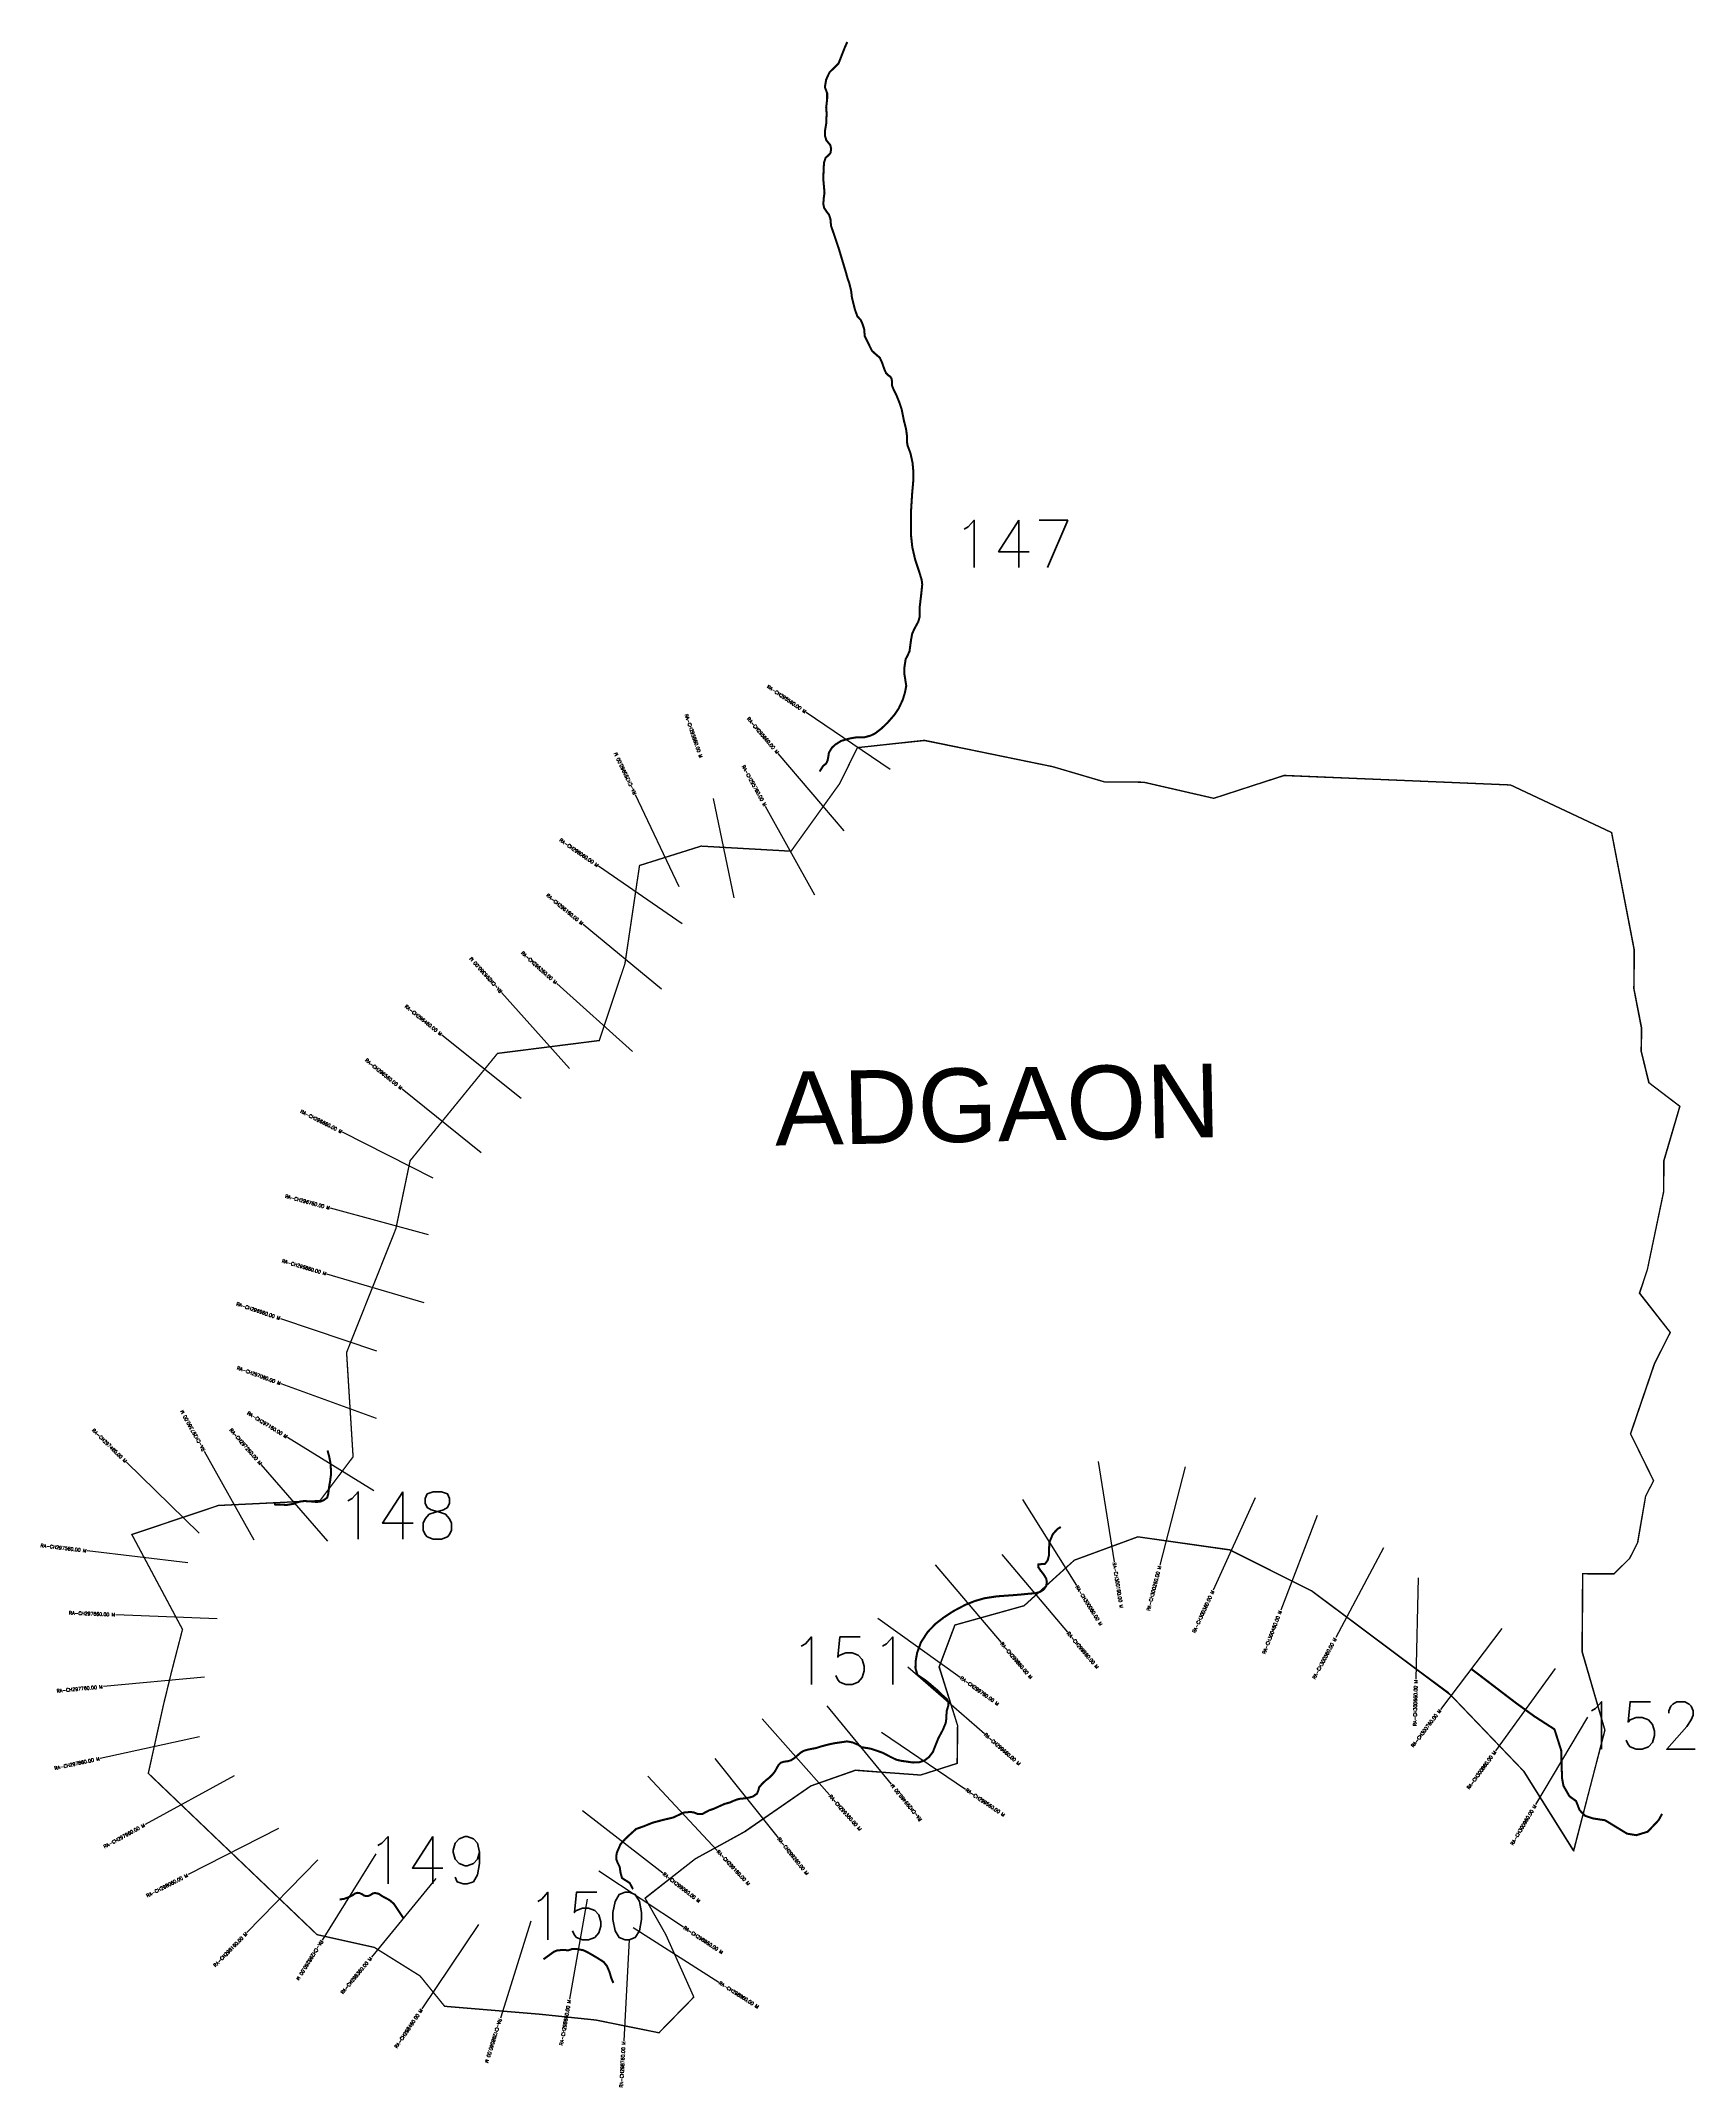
# Model space of a CAD drawing. Header units: metres. Extents: x 281119 to 283562, y 2015291 to 2018313.
import ezdxf
from ezdxf.enums import TextEntityAlignment as Align

# ---------------------------------------------------------------- set-up
doc = ezdxf.new("R2010")
doc.units = ezdxf.units.M
doc.header["$MEASUREMENT"] = 0
for name, color, linetype in [('CS', 134, 'Continuous'), ('CSMark', 6, 'Continuous'), ('NATURALLY PROTECTED', 3, 'Continuous'), ('VILLAGE NAME', 250, 'Continuous')]:
    doc.layers.add(name, color=color, linetype=linetype)
doc.styles.get("Standard").update_dxf_attribs({"font": 'simplex.shx'})

msp = doc.modelspace()

# ---------------------------------------------------------------- linework, layer by layer
at = {"color": 6, "const_width": 2, "flags": 128}
msp.add_lwpolyline([(282325.6, 2017269), (282423.9, 2017279.7), (282613.2, 2017240.8), (282689.8, 2017218.3), (282747.4, 2017217.9), (282851, 2017194.1), (282955, 2017227.9), (283289.2, 2017213.8), (283438.4, 2017143.6), (283471.7, 2016970.4), (283471.3, 2016912.8), (283482.4, 2016855.1), (283482.1, 2016820.5), (283493.3, 2016774.3), (283539.2, 2016739.4), (283515.5, 2016658.9), (283515.2, 2016612.8), (283491.2, 2016497.7), (283479.5, 2016463.2), (283525.1, 2016405.2), (283501.7, 2016359.3), (283466.4, 2016255.8), (283500.5, 2016186.4), (283488.7, 2016163.5), (283476.7, 2016094.4), (283465, 2016071.5), (283441.8, 2016048.6), (283395.7, 2016048.9), (283394.8, 2015933.7), (283428.5, 2015818.1), (283382.6, 2015640.1), (283309.5, 2015756.5), (283201.5, 2015869.2), (282995.5, 2016023.6), (282874.5, 2016084.2), (282738.9, 2016103.5), (282645.1, 2016069), (282570.8, 2016001.7), (282468.6, 2015973.2), (282445.3, 2015911.3), (282472.6, 2015825.1), (282472, 2015768.9), (282418, 2015751.7), (282321.9, 2015758.7), (282256.5, 2015735.8), (282165.9, 2015673.1), (282159.6, 2015668.7), (282111.6, 2015642.4), (282085.5, 2015628.1), (282011.3, 2015569.7), (282041.8, 2015516.1), (282083.2, 2015423.8), (282031.7, 2015371.1), (281938.5, 2015389.9), (281856.8, 2015398.4), (281715.2, 2015410.2), (281678.9, 2015455), (281611.4, 2015497.2), (281526.8, 2015516), (281277.6, 2015754.2), (281299.9, 2015855), (281312, 2015904.6), (281328.1, 2015966.8), (281253.3, 2016106.9), (281381.1, 2016149.8), (281531.2, 2016157), (281580, 2016221.6), (281570.4, 2016375.7), (281618, 2016495.2), (281643.2, 2016558.5), (281664.2, 2016658.9), (281793.3, 2016817.4), (281943.5, 2016836.4), (281964.9, 2016900.3), (281981.5, 2016950), (282003, 2017094.9), (282093.9, 2017123.5), (282226.8, 2017116), (282298.6, 2017215.9), (282324.7, 2017268.9)], dxfattribs=at)
at = {"flags": 128}
msp.add_lwpolyline([(282324.7, 2017268.9), (282423.9, 2017279.7), (282609.3, 2017242), (282689.8, 2017218.3), (282747.4, 2017217.9), (282851, 2017194.1), (282955, 2017227.9), (283289.2, 2017213.8), (283438.4, 2017143.6), (283471.7, 2016970.4), (283471.3, 2016912.8), (283482.4, 2016855.1), (283482.1, 2016820.5), (283493.3, 2016774.3), (283539.2, 2016739.4), (283515.5, 2016658.9), (283515.2, 2016612.8), (283491.2, 2016497.7), (283479.5, 2016463.2), (283525.1, 2016405.2), (283501.7, 2016359.3), (283466.4, 2016255.8), (283500.5, 2016186.4), (283488.7, 2016163.5), (283476.7, 2016094.4), (283465, 2016071.5), (283441.8, 2016048.6), (283395.7, 2016048.9), (283394.8, 2015933.7), (283428.5, 2015818.1), (283382.2, 2015640.1), (283309.5, 2015756.5), (283197.6, 2015873.3), (283152.7, 2015906.3), (282995.5, 2016023.6), (282874.5, 2016084.2), (282738.9, 2016103.5), (282645.1, 2016069), (282570.8, 2016001.7), (282468.6, 2015973.2), (282445.3, 2015911.3), (282472.6, 2015825.1), (282472, 2015768.9), (282418, 2015751.7), (282321.9, 2015758.7), (282256.5, 2015735.8), (282159.6, 2015668.7), (282085.5, 2015628.1), (282011.3, 2015569.7)], dxfattribs=at)
at = {"layer": 'CS'}
for p, q in [((282373.3, 2017236.7), (282249.2, 2017321)), ((282305.2, 2017146.1), (282207.9, 2017260.2)), ((282061.5, 2017063.6), (281997, 2017199)), ((282142.6, 2017047), (282112.4, 2017193.9)), ((282261.8, 2017050.9), (282189.2, 2017182.2)), ((282066.1, 2017008.9), (281942.5, 2017093.9)), ((282035.4, 2016912.4), (281919.6, 2017007.8)), ((281992.5, 2016820.4), (281880.8, 2016920.6)), ((281899.4, 2016795.3), (281799.4, 2016907.1)), ((281828.2, 2016750.6), (281711.2, 2016844.5)), ((281769.2, 2016670.4), (281652.5, 2016764.7)), ((281698.2, 2016633.3), (281564.4, 2016700.9)), ((281691.3, 2016549.6), (281546.5, 2016588.8)), ((281685.1, 2016448.9), (281541.4, 2016491.6)), ((281615.2, 2016377.5), (281473.1, 2016425.6)), ((281614.6, 2016278.2), (281473.7, 2016329.6)), ((281610.8, 2016171.6), (281483.2, 2016250.4)), ((281433.7, 2016098.8), (281360.4, 2016229.7)), ((282680.1, 2016214.8), (282703.8, 2016066.7)), ((281352.7, 2016108.8), (281245.3, 2016213.6)), ((281542.9, 2016097.1), (281444.5, 2016210.3)), ((282808.6, 2016206.7), (282771.4, 2016061.4)), ((282568.6, 2016158.8), (282648.2, 2016031.6)), ((282912.3, 2016161.3), (282850.1, 2016024.8)), ((283003.7, 2016135.2), (282949.8, 2015995.2)), ((281336.1, 2016065.2), (281187.1, 2016082.8)), ((282538.2, 2016077.4), (282634.9, 2015962.7)), ((283101.5, 2016087.3), (283031.1, 2015954.9)), ((282439.8, 2016061.9), (282536.8, 2015947.5)), ((283152.7, 2016043.1), (283149.5, 2015893.1)), ((281379.4, 2015982.5), (281229.6, 2015988.5)), ((282354.8, 2015983.6), (282476.7, 2015896.2)), ((283276.6, 2015968.2), (283185.9, 2015848.7)), ((281360.5, 2015896.2), (281211.2, 2015882.3)), ((282399.2, 2015911.5), (282512.2, 2015813)), ((283355.1, 2015908.9), (283267, 2015787.4)), ((282279.5, 2015853.9), (282374.7, 2015738)), ((282183.9, 2015834.5), (282283.4, 2015722.3)), ((283402.7, 2015837.2), (283326.2, 2015708.2)), ((281353.2, 2015808), (281206.6, 2015776.2)), ((282360.5, 2015815.1), (282484.6, 2015730.8)), ((282114.1, 2015776.3), (282207.8, 2015659.2)), ((281404.4, 2015750.5), (281272.8, 2015678.5)), ((282015.2, 2015750), (282117.7, 2015640.4)), ((281470, 2015673), (281336.5, 2015604.6)), ((281918.9, 2015699.1), (282037.3, 2015607.1)), ((281528, 2015626.4), (281423.3, 2015519)), ((281613.8, 2015635.3), (281534.5, 2015508)), ((281942.7, 2015610.1), (282067.8, 2015527.4)), ((281702.3, 2015598.7), (281607.2, 2015482.7)), ((281925.8, 2015568.2), (281899.5, 2015420.5)), ((281765.3, 2015530.9), (281681.5, 2015406.5)), ((281842.3, 2015536.1), (281797.6, 2015392.9)), ((281993.6, 2015526.6), (282120.1, 2015445.9)), ((281987.7, 2015509), (281979.7, 2015359.2))]:
    msp.add_line(p, q, dxfattribs=at)
at = {"layer": 'NATURALLY PROTECTED', "const_width": 3, "flags": 128}
for points in [[(282309.8, 2018311.1), (282306.1, 2018302.8), (282296.9, 2018279.3), (282292.8, 2018275.1), (282288.7, 2018271.2), (282283.9, 2018266.6), (282281.3, 2018261.4), (282278.5, 2018255.1), (282277.4, 2018248.5), (282276.8, 2018244.1), (282280.1, 2018235.4), (282280.1, 2018227.1), (282278.6, 2018213.9), (282279.2, 2018207.1), (282279.2, 2018202), (282278.7, 2018195.1), (282278.7, 2018190.7), (282276.9, 2018179.8), (282276.9, 2018172.3), (282278.9, 2018165.8), (282284.8, 2018158.7), (282286, 2018153), (282285, 2018147.1), (282282.4, 2018144.1), (282277.8, 2018140), (282275.5, 2018133.1), (282274.9, 2018124.6), (282274.4, 2018108.2), (282276.2, 2018087.9), (282275.1, 2018081.1), (282274.4, 2018071.8), (282275.5, 2018066.3), (282279.4, 2018060.3), (282282.9, 2018055.8), (282284.9, 2018049.9), (282285.8, 2018039.6), (282289.7, 2018028.3), (282296.9, 2018007), (282304.4, 2017982), (282308, 2017970), (282310.1, 2017962.3), (282312.6, 2017955.2), (282315.4, 2017944.3), (282316.7, 2017933.3), (282321.2, 2017915.6), (282324.7, 2017905.8), (282329.6, 2017900.6), (282332.1, 2017895.1), (282334.7, 2017887.2), (282335.6, 2017876.6), (282346.3, 2017854.9), (282351.7, 2017850), (282357.9, 2017844.7), (282361.1, 2017837.6), (282364.8, 2017827.1), (282367.1, 2017822), (282370.9, 2017818.4), (282373.4, 2017816.7), (282375.1, 2017813.8), (282375.9, 2017809.1), (282375.9, 2017803.6), (282377.5, 2017799.4), (282379.9, 2017794.3), (282382.5, 2017789.1), (282386.8, 2017778.3), (282390.1, 2017768.5), (282393.5, 2017751.5), (282396.6, 2017739.4), (282397.9, 2017729.7), (282397.9, 2017720.8), (282398.9, 2017714.8), (282403.1, 2017703.7), (282406.2, 2017689.5), (282407.4, 2017676.4), (282407.4, 2017664.7), (282405.5, 2017643.2), (282403.7, 2017614.3), (282403.7, 2017584.5), (282405.9, 2017564.5), (282410.2, 2017546), (282415.8, 2017529.3), (282419.6, 2017516.8), (282420.5, 2017510.1), (282419.1, 2017496.5), (282416.9, 2017478), (282416.9, 2017462.8), (282414.6, 2017454.8), (282408.9, 2017444.4), (282405.6, 2017437.1), (282403.9, 2017427.8), (282401.7, 2017411.3), (282398.4, 2017404), (282396, 2017399.7), (282394.2, 2017387.6), (282394.2, 2017377.1), (282396.9, 2017360.2), (282394.9, 2017350.1), (282391.9, 2017340.1), (282385.7, 2017326.7), (282379.1, 2017317), (282368.9, 2017305.4), (282360.6, 2017297.4), (282350.6, 2017289.7), (282344, 2017286.6), (282334.9, 2017284.2), (282323.4, 2017284.2), (282313.7, 2017282.5), (282300.8, 2017278.9), (282291.9, 2017273.3), (282286.9, 2017268.5), (282282.7, 2017261.5), (282281.6, 2017254.5), (282280.7, 2017249.9), (282278.7, 2017245.6), (282274.2, 2017242), (282269, 2017233.7)], [(281542.3, 2016231), (281544.8, 2016221.7), (281546.9, 2016210.7), (281547.5, 2016196.3), (281545.9, 2016184.4), (281544.6, 2016177.4), (281543.3, 2016166.9), (281541.8, 2016161.4), (281536.3, 2016157.4), (281531.4, 2016155.5), (281526.1, 2016155), (281516, 2016155.9), (281507.8, 2016156.3), (281501.8, 2016155.6), (281496, 2016153.9), (281492, 2016152.2), (281482.5, 2016150.6), (281463.2, 2016151.3)], [(281993.5, 2015583.3), (281993, 2015583.9), (281988.5, 2015592.3), (281977.1, 2015599.6), (281974.9, 2015607.8), (281973.7, 2015616.2), (281970.9, 2015621.6), (281968.7, 2015627.3), (281968.7, 2015631.9), (281969.3, 2015636.2), (281970.7, 2015639.8), (281975, 2015649.7), (281982, 2015657.4), (281987.4, 2015662.5), (281998, 2015672.1), (282009.5, 2015676.1), (282022.6, 2015681.4), (282037, 2015685.2), (282053.1, 2015689.1), (282065.3, 2015694.9), (282068.6, 2015696.3), (282072.5, 2015696.7), (282077.6, 2015697.1), (282082.6, 2015696.7), (282088.9, 2015694.2), (282096, 2015694.2), (282099.4, 2015696.2), (282106.1, 2015699.7), (282112.2, 2015701.7), (282117.8, 2015704.2), (282128.4, 2015709), (282136.5, 2015711.2), (282141.6, 2015713.5), (282147.2, 2015715.7), (282152.2, 2015716.8), (282158.2, 2015717.2), (282164.8, 2015718.4), (282170.4, 2015719.9), (282176.5, 2015724.3), (282178.5, 2015729.1), (282179.7, 2015733.7), (282183.9, 2015738.5), (282189.2, 2015743.6), (282194.8, 2015747.9), (282199.7, 2015752.9), (282202.9, 2015756.9), (282205.9, 2015762.4), (282208.2, 2015766.4), (282211.6, 2015769.9), (282216.4, 2015771.4), (282221.9, 2015772.1), (282227.1, 2015773.6), (282232.5, 2015777.4), (282237.6, 2015781.9), (282241.3, 2015785), (282244.9, 2015787.2), (282250.6, 2015789), (282257.5, 2015790.4), (282264.4, 2015791.7), (282270.7, 2015793.8), (282281.4, 2015796.7), (282290.4, 2015798.6), (282302.1, 2015800.3), (282309.3, 2015801.4), (282317.6, 2015799.9), (282326.5, 2015796.1), (282330.8, 2015792.8), (282338.8, 2015791.6), (282344.3, 2015790.6), (282351.7, 2015788.2), (282362.1, 2015784.6), (282373.7, 2015778.5), (282382.4, 2015774.3), (282389.5, 2015772.7), (282398, 2015771.5), (282406.7, 2015770.2), (282416.4, 2015770.7), (282424, 2015773.4), (282430.3, 2015778.1), (282436.2, 2015785.7), (282439.7, 2015794.7), (282444, 2015805.5), (282450.9, 2015818.4), (282455.2, 2015828.7), (282456.2, 2015835.7), (282456.2, 2015840.4), (282456.8, 2015846.8), (282458.9, 2015854), (282458.9, 2015859.9), (282457, 2015863.7), (282452.9, 2015867.1), (282441.9, 2015877.6), (282426.6, 2015890.6), (282413.4, 2015899.6), (282410.5, 2015909.5), (282410.7, 2015919.4), (282412.9, 2015932.1), (282418.6, 2015947.7), (282428.5, 2015963), (282440.2, 2015975.1), (282452.5, 2015984.6), (282466.9, 2015994), (282484.2, 2016003.1), (282498.2, 2016008.7), (282512.5, 2016012.8), (282530.7, 2016015.6), (282544.4, 2016016.6), (282555.7, 2016017.4), (282567.5, 2016018.4), (282580.2, 2016019.7), (282587.3, 2016020.1), (282594.9, 2016022.3), (282599.7, 2016025.5), (282603.6, 2016030.9), (282604.5, 2016036.7), (282603.6, 2016041.8), (282599.4, 2016048.6), (282595, 2016054.1), (282591.7, 2016059), (282592.1, 2016062.8), (282601.8, 2016063.6), (282605.7, 2016068.8), (282607.6, 2016076.1), (282608.1, 2016095), (282613.3, 2016107.4), (282620.3, 2016115.2), (282625.2, 2016118)], [(283230.7, 2015908.8), (283242.8, 2015899.7), (283297, 2015858.3), (283324.6, 2015838.3), (283354.1, 2015819.3), (283364, 2015788.3), (283365.3, 2015747), (283367.4, 2015735.8), (283376.2, 2015720.4), (283386.1, 2015713.2), (283391.2, 2015699.9), (283399.4, 2015691.5), (283411.1, 2015687.6), (283428.9, 2015684.9), (283442.7, 2015676.5), (283461.2, 2015665.2), (283475, 2015662.9), (283491.8, 2015668), (283507.8, 2015684.9), (283513, 2015694.3)], [(281560.2, 2015567.9), (281567.4, 2015569), (281574, 2015571.6), (281579.9, 2015574.6), (281582.7, 2015576.7), (281586.6, 2015577.8), (281589.6, 2015577.4), (281593.9, 2015575.4), (281596.4, 2015573.5), (281601.9, 2015572.9), (281605.8, 2015574.6), (281609, 2015576.8), (281612.5, 2015577.5), (281617.7, 2015576.4), (281623.8, 2015572.4), (281633.9, 2015567), (281640.3, 2015561.5), (281646.5, 2015552.1), (281653.6, 2015541.6), (281655.7, 2015540)], [(281861.2, 2015479.6), (281865.3, 2015482.6), (281876.7, 2015490.8), (281881.3, 2015492.7), (281889.2, 2015493.4), (281892.8, 2015493.4), (281897.1, 2015492.7), (281900.6, 2015493.7), (281903.6, 2015494.9), (281909.6, 2015494.9), (281920, 2015493), (281926.7, 2015489.8), (281933.6, 2015485.8), (281941.1, 2015481.4), (281950, 2015475.7), (281954.9, 2015469.6), (281958.8, 2015460.5), (281961.4, 2015451.5), (281964.4, 2015444.7)]]:
    msp.add_lwpolyline(points, dxfattribs=at)

# ---------------------------------------------------------------- texts
at = {"char_height": 70, "attachment_point": 1}
for s, insert in [('147', (282464.3, 2017604.8)), ('148', (281554.5, 2016170.1)), ('151', (282223.9, 2015955.6)), ('152', (283390.8, 2015859.9)), ('149', (281598.7, 2015660.9)), ('150', (281834.8, 2015578.5))]:
    msp.add_mtext_dynamic_manual_height_columns(s, width=95.172, gutter_width=1, heights=[0], dxfattribs=dict(at, insert=insert))
at = {"layer": 'CSMark'}
for s, rotation, p in [('RA-CH295560.00 M', 325.8113, (282248.4, 2017321.5)), ('RA-CH295660.00 M', 310.4466, (282207.3, 2017261)), ('RA-CH295760.00 M', 298.9248, (282188.7, 2017183.1)), ('RA-CH296060.00 M', 325.4684, (281941.7, 2017094.5)), ('RA-CH296160.00 M', 320.5082, (281918.9, 2017008.5)), ('RA-CH296260.00 M', 318.1307, (281880.1, 2016921.2)), ('RA-CH296460.00 M', 321.2539, (281710.4, 2016845.2)), ('RA-CH296560.00 M', 321.0365, (281651.8, 2016765.4)), ('RA-CH296660.00 M', 333.1948, (281563.5, 2016701.4)), ('RA-CH296760.00 M', 344.8755, (281545.6, 2016589)), ('RA-CH296860.00 M', 343.4393, (281540.4, 2016491.9)), ('RA-CH296960.00 M', 341.2715, (281472.2, 2016426)), ('RA-CH297060.00 M', 339.9665, (281472.8, 2016329.9)), ('RA-CH297160.00 M', 328.2983, (281482.4, 2016250.9)), ('RA-CH297460.00 M', 315.6893, (281244.6, 2016214.3)), ('RA-CH297260.00 M', 311.0207, (281443.8, 2016211)), ('RA-CH297560.00 M', 353.2815, (281186.2, 2016082.9)), ('RA-CH300260.00 M', 75.6318, (282771.2, 2016060.4)), ('RA-CH300360.00 M', 65.4976, (282849.7, 2016023.9)), ('RA-CH297660.00 M', 357.7076, (281228.6, 2015988.5)), ('RA-CH300460.00 M', 68.9468, (282949.4, 2015994.3)), ('RA-CH300560.00 M', 61.9891, (283030.6, 2015954)), ('RA-CH297760.00 M', 5.3078, (281210.2, 2015882.2)), ('RA-CH300660.00 M', 88.7556, (283149.4, 2015892.1)), ('RA-CH300760.00 M', 52.8083, (283185.3, 2015847.9)), ('RA-CH297860.00 M', 12.2485, (281205.6, 2015776)), ('RA-CH300860.00 M', 54.0517, (283266.4, 2015786.6)), ('RA-CH299460.00 M', 129.3962, (282375.3, 2015737.3)), ('RA-CH300960.00 M', 59.3179, (283325.7, 2015707.3)), ('RA-CH297960.00 M', 28.6712, (281271.9, 2015678.1)), ('RA-CH298060.00 M', 27.1644, (281335.7, 2015604.1)), ('RA-CH298160.00 M', 45.7375, (281422.6, 2015518.3)), ('RA-CH298360.00 M', 50.627, (281606.5, 2015482)), ('RA-CH298460.00 M', 56.0383, (281681, 2015405.6)), ('RA-CH298660.00 M', 79.8935, (281899.3, 2015419.5)), ('RA-CH298760.00 M', 86.9324, (281979.6, 2015358.2))]:
    msp.add_text(s, height=5, rotation=rotation, dxfattribs=at).set_placement(p, align=Align.MIDDLE_RIGHT)
for s, rotation, p in [('RA-CH295860.00 M', 288.8224, (282071.8, 2017318.6)), ('RA-CH295960.00 M', 115.4904, (281996.5, 2017199.9)), ('RA-CH296360.00 M', 131.8145, (281798.7, 2016907.8)), ('RA-CH297360.00 M', 119.2529, (281359.9, 2016230.5)), ('RA-CH300160.00 M', 279.0989, (282704, 2016065.7)), ('RA-CH300060.00 M', 302.0541, (282648.7, 2016030.8)), ('RA-CH299860.00 M', 310.3199, (282537.5, 2015946.8)), ('RA-CH299960.00 M', 310.1729, (282635.6, 2015962)), ('RA-CH299760.00 M', 324.364, (282477.5, 2015895.7)), ('RA-CH299660.00 M', 318.9061, (282513, 2015812.3)), ('RA-CH299560.00 M', 325.8067, (282485.4, 2015730.2)), ('RA-CH299360.00 M', 311.5756, (282284.1, 2015721.6)), ('RA-CH299160.00 M', 313.081, (282118.3, 2015639.7)), ('RA-CH299260.00 M', 308.6705, (282208.4, 2015658.4)), ('RA-CH299060.00 M', 322.1493, (282038.1, 2015606.5)), ('RA-CH298960.00 M', 326.5306, (282068.7, 2015526.8)), ('RA-CH298260.00 M', 238.0967, (281534, 2015507.1)), ('RA-CH298860.00 M', 327.4636, (282120.9, 2015445.4)), ('RA-CH298560.00 M', 252.6762, (281797.3, 2015391.9))]:
    msp.add_text(s, height=5, rotation=rotation, dxfattribs=at).set_placement(p, align=Align.MIDDLE_LEFT)
at = {"layer": 'VILLAGE NAME', "insert": (282201.5, 2016790), "char_height": 108.748, "attachment_point": 1, "rotation": 1.1028}
msp.add_mtext_dynamic_manual_height_columns('{\\fArial|b0|i0|c0|p34;ADGAON}', width=726.929, gutter_width=543.7, heights=[0], dxfattribs=at)

doc.saveas('drawing.dxf')
